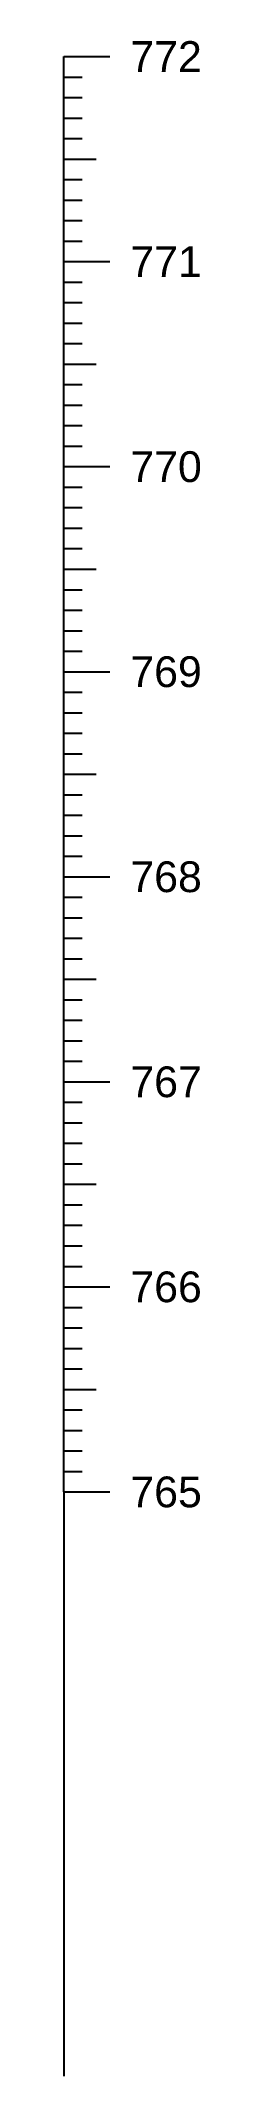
# Model space of a CAD drawing. Header units: millimetres. Extents: x 505 to 14020, y 627 to 6964.
# Drawn here: x 9153.4 to 9160.1, y 5781.9 to 5881.1 of the extents above; entities that cross this region are included whole.
import ezdxf
from ezdxf.enums import TextEntityAlignment as Align

# ---------------------------------------------------------------- set-up
doc = ezdxf.new("R2010")
doc.units = ezdxf.units.MM
doc.layers.add('CS_Drawing', color=7, linetype='Continuous')
doc.styles.get("Standard").update_dxf_attribs({"font": 'arial.ttf'})

msp = doc.modelspace()

# ---------------------------------------------------------------- texts
at = {"layer": 'CS_Drawing'}
for s, p in [('772', (9156.648, 5880.36)), ('771', (9156.648, 5870.36)), ('770', (9156.648, 5860.36)), ('769', (9156.648, 5850.36)), ('768', (9156.648, 5840.36)), ('767', (9156.648, 5830.36)), ('766', (9156.648, 5820.36)), ('765', (9156.648, 5810.36))]:
    msp.add_text(s, height=1.5, dxfattribs=at).set_placement(p, align=Align.MIDDLE_LEFT)

# ---------------------------------------------------------------- linework, layer by layer
at = {"layer": 'CS_Drawing'}
for p, q in [((9153.398, 5880.36), (9155.648, 5880.36)), ((9153.398, 5880.36), (9154.973, 5880.36)), ((9153.398, 5880.36), (9154.298, 5880.36)), ((9153.398, 5810.36), (9153.398, 5880.36)), ((9153.398, 5879.36), (9154.298, 5879.36)), ((9153.398, 5878.36), (9154.298, 5878.36)), ((9153.398, 5877.36), (9154.298, 5877.36)), ((9153.398, 5876.36), (9154.298, 5876.36)), ((9153.398, 5875.36), (9154.973, 5875.36)), ((9153.398, 5875.36), (9154.298, 5875.36)), ((9153.398, 5874.36), (9154.298, 5874.36)), ((9153.398, 5873.36), (9154.298, 5873.36)), ((9153.398, 5872.36), (9154.298, 5872.36)), ((9153.398, 5871.36), (9154.298, 5871.36)), ((9153.398, 5870.36), (9155.648, 5870.36)), ((9153.398, 5870.36), (9154.973, 5870.36)), ((9153.398, 5870.36), (9154.298, 5870.36)), ((9153.398, 5869.36), (9154.298, 5869.36)), ((9153.398, 5868.36), (9154.298, 5868.36)), ((9153.398, 5867.36), (9154.298, 5867.36)), ((9153.398, 5866.36), (9154.298, 5866.36)), ((9153.398, 5865.36), (9154.973, 5865.36)), ((9153.398, 5865.36), (9154.298, 5865.36)), ((9153.398, 5864.36), (9154.298, 5864.36)), ((9153.398, 5863.36), (9154.298, 5863.36)), ((9153.398, 5862.36), (9154.298, 5862.36)), ((9153.398, 5861.36), (9154.298, 5861.36)), ((9153.398, 5860.36), (9155.648, 5860.36)), ((9153.398, 5860.36), (9154.973, 5860.36)), ((9153.398, 5860.36), (9154.298, 5860.36)), ((9153.398, 5859.36), (9154.298, 5859.36)), ((9153.398, 5858.36), (9154.298, 5858.36)), ((9153.398, 5857.36), (9154.298, 5857.36)), ((9153.398, 5856.36), (9154.298, 5856.36)), ((9153.398, 5855.36), (9154.973, 5855.36)), ((9153.398, 5855.36), (9154.298, 5855.36)), ((9153.398, 5854.36), (9154.298, 5854.36)), ((9153.398, 5853.36), (9154.298, 5853.36)), ((9153.398, 5852.36), (9154.298, 5852.36)), ((9153.398, 5851.36), (9154.298, 5851.36)), ((9153.398, 5850.36), (9155.648, 5850.36)), ((9153.398, 5850.36), (9154.973, 5850.36)), ((9153.398, 5850.36), (9154.298, 5850.36)), ((9153.398, 5849.36), (9154.298, 5849.36)), ((9153.398, 5848.36), (9154.298, 5848.36)), ((9153.398, 5847.36), (9154.298, 5847.36)), ((9153.398, 5846.36), (9154.298, 5846.36)), ((9153.398, 5845.36), (9154.973, 5845.36)), ((9153.398, 5845.36), (9154.298, 5845.36)), ((9153.398, 5844.36), (9154.298, 5844.36)), ((9153.398, 5843.36), (9154.298, 5843.36)), ((9153.398, 5842.36), (9154.298, 5842.36)), ((9153.398, 5841.36), (9154.298, 5841.36)), ((9153.398, 5840.36), (9155.648, 5840.36)), ((9153.398, 5840.36), (9154.973, 5840.36)), ((9153.398, 5840.36), (9154.298, 5840.36)), ((9153.398, 5839.36), (9154.298, 5839.36)), ((9153.398, 5838.36), (9154.298, 5838.36)), ((9153.398, 5837.36), (9154.298, 5837.36)), ((9153.398, 5836.36), (9154.298, 5836.36)), ((9153.398, 5835.36), (9154.973, 5835.36)), ((9153.398, 5835.36), (9154.298, 5835.36)), ((9153.398, 5834.36), (9154.298, 5834.36)), ((9153.398, 5833.36), (9154.298, 5833.36)), ((9153.398, 5832.36), (9154.298, 5832.36)), ((9153.398, 5831.36), (9154.298, 5831.36)), ((9153.398, 5830.36), (9155.648, 5830.36)), ((9153.398, 5830.36), (9154.973, 5830.36)), ((9153.398, 5830.36), (9154.298, 5830.36)), ((9153.398, 5829.36), (9154.298, 5829.36)), ((9153.398, 5828.36), (9154.298, 5828.36)), ((9153.398, 5827.36), (9154.298, 5827.36)), ((9153.398, 5826.36), (9154.298, 5826.36)), ((9153.398, 5825.36), (9154.973, 5825.36)), ((9153.398, 5825.36), (9154.298, 5825.36)), ((9153.398, 5824.36), (9154.298, 5824.36)), ((9153.398, 5823.36), (9154.298, 5823.36)), ((9153.398, 5822.36), (9154.298, 5822.36)), ((9153.398, 5821.36), (9154.298, 5821.36)), ((9153.398, 5820.36), (9155.648, 5820.36)), ((9153.398, 5820.36), (9154.973, 5820.36)), ((9153.398, 5820.36), (9154.298, 5820.36)), ((9153.398, 5819.36), (9154.298, 5819.36)), ((9153.398, 5818.36), (9154.298, 5818.36)), ((9153.398, 5817.36), (9154.298, 5817.36)), ((9153.398, 5816.36), (9154.298, 5816.36)), ((9153.398, 5815.36), (9154.973, 5815.36)), ((9153.398, 5815.36), (9154.298, 5815.36)), ((9153.398, 5814.36), (9154.298, 5814.36)), ((9153.398, 5813.36), (9154.298, 5813.36)), ((9153.398, 5812.36), (9154.298, 5812.36)), ((9153.398, 5811.36), (9154.298, 5811.36)), ((9153.398, 5810.36), (9155.648, 5810.36)), ((9153.398, 5810.36), (9154.973, 5810.36)), ((9153.398, 5810.36), (9154.298, 5810.36)), ((9153.398, 5810.36), (9153.398, 5781.86))]:
    msp.add_line(p, q, dxfattribs=at)

msp.set_redraw_order([(e.dxf.handle, doc.entitydb.next_handle()) for e in msp.query("TEXT MTEXT ATTDEF DIMENSION ARC_DIMENSION")])  # texts and dimensions are drawn at this point

doc.saveas('drawing.dxf')
